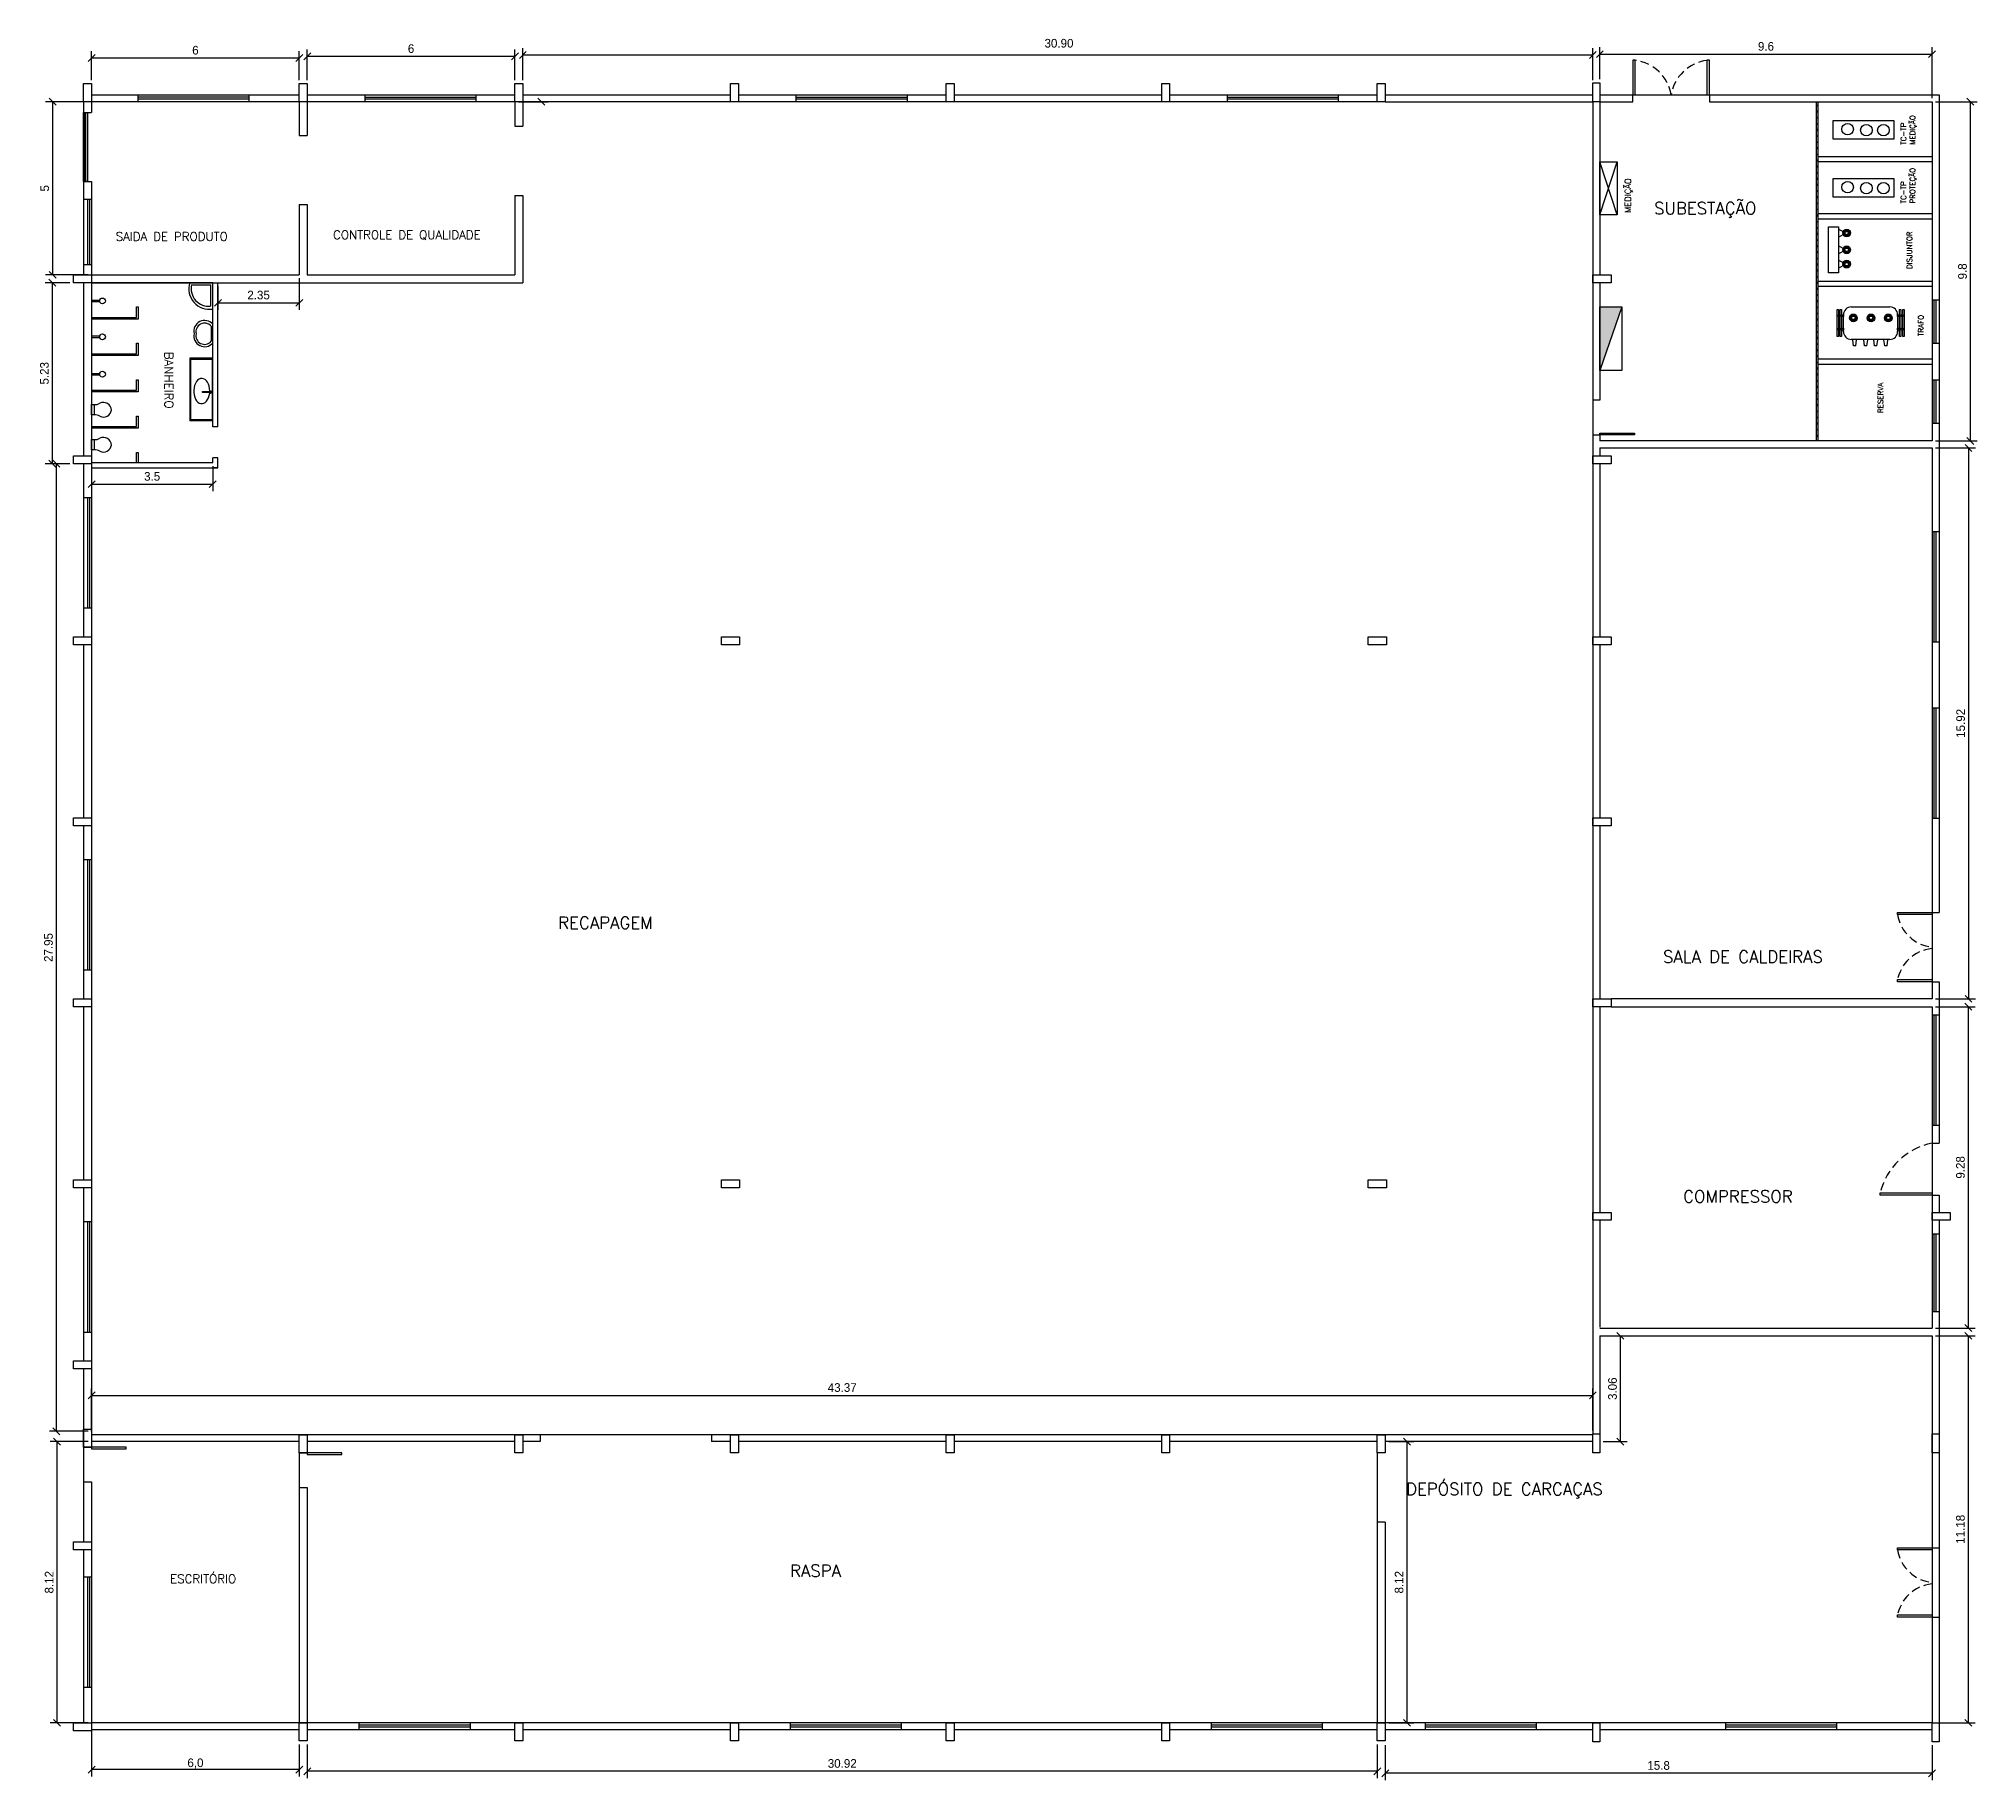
# Model space of a CAD drawing. Extents: x 196 to 267, y 12 to 135.
# Drawn here: x 196.2 to 252.2, y 12.3 to 62.6 of the extents above; entities that cross this region are included whole.
import ezdxf

# ---------------------------------------------------------------- set-up
doc = ezdxf.new("R2010")
doc.units = 0
doc.header["$MEASUREMENT"] = 0
doc.linetypes.add('DASHED2', pattern=[0.375, 0.25, -0.125])
doc.layers.get('0').update_dxf_attribs({"linetype": 'CONTINUOUS'})
doc.layers.get('DEFPOINTS').update_dxf_attribs({"linetype": 'CONTINUOUS'})
for name, color, linetype in [('_ARQ', 5, 'CONTINUOUS'), ('_ARQ-TEXTO', 4, 'CONTINUOUS'), ('_COTAS', 4, 'CONTINUOUS'), ('_ELT-PONTO', 2, 'CONTINUOUS'), ('_ELT-PONTO-TEXTO', 4, 'CONTINUOUS')]:
    doc.layers.add(name, color=color, linetype=linetype)
doc.styles.add('ROMANS', font='romans')
doc.dimstyles.new('LUMINOTECNICO', dxfattribs={"dimscale": 0, "dimtxt": 0.25, "dimasz": 0.2, "dimexe": 0.2, "dimexo": 0.1, "dimgap": 0.1, "dimtad": 1, "dimdsep": 46, "dimtxsty": 'Standard', "dimblk1": 'OBLIQUE', "dimblk2": 'OBLIQUE', "dimsah": 1, "dimcen": 0.2, "dimadec": 1, "dimazin": 0, "dimtfac": 1, "dimtmove": 0, "dimatfit": 3, "dimldrblk": 'OBLIQUE', "dimfxl": 1, "dimtolj": 1, "dimtzin": 0, "dimarcsym": 0})

msp = doc.modelspace()

# ---------------------------------------------------------------- texts
at = {"layer": '_ARQ-TEXTO', "style": 'ROMANS'}
for s, height, p in [('SUBESTAÇÃO', 0.35, (242.913, 57.577)), ('SAIDA DE PRODUTO', 0.25, (198.465, 56.809)), ('CONTROLE DE QUALIDADE', 0.25, (204.744, 56.86)), ('RECAPAGEM', 0.35, (211.248, 36.933)), ('SALA DE CALDEIRAS', 0.35, (243.167, 35.954)), ('COMPRESSOR', 0.35, (243.75, 29.028)), ('DEPÓSITO DE CARCAÇAS', 0.35, (235.744, 20.574)), ('RASPA', 0.35, (217.947, 18.212)), ('ESCRITÓRIO', 0.25, (200.036, 18.03))]:
    msp.add_text(s, height=height, dxfattribs=at).set_placement(p)
msp.add_text('BANHEIRO', height=0.25, rotation=270, dxfattribs=at).set_placement((199.878, 53.604))
at = {"layer": '_COTAS', "linetype": 'Continuous', "char_height": 0.25, "attachment_point": 5}
for s, insert in [('30.90', (225.717, 62.517)), ('6,0', (200.767, 12.818))]:
    msp.add_mtext(s, dxfattribs=dict(at, insert=insert))
at = {"layer": '_ELT-PONTO-TEXTO', "style": 'ROMANS'}
for s, height, p in [('TC-TP', 0.15, (250.192, 59.583)), ('MEDIÇÃO', 0.15, (250.454, 59.583)), ('PROTEÇÃO', 0.15, (250.454, 57.888)), ('MEDIÇÃO', 0.176, (242.243, 57.613)), ('TC-TP', 0.15, (250.192, 57.888)), ('DISJUNTOR', 0.15, (250.363, 55.999)), ('TRAFO', 0.15, (250.695, 54.057)), ('RESERVA', 0.15, (249.525, 51.837))]:
    msp.add_text(s, height=height, rotation=90, dxfattribs=at).set_placement(p)

# ---------------------------------------------------------------- blocks, each defined once
blk = doc.blocks.new('_OBLIQUE')
at = {"color": 0, "linetype": 'ByBlock'}
blk.add_line((-0.5, -0.5), (0.5, 0.5), dxfattribs=at)
blk = doc.blocks.new('*D1')
at = {"layer": '_COTAS', "color": 0, "linetype": 'Continuous', "lineweight": -2, "transparency": 16777216}
for p, q in [((241.343, 61.476), (241.343, 62.402)), ((241.343, 62.202), (250.943, 62.202)), ((250.943, 60.928), (250.943, 62.402))]:
    blk.add_line(p, q, dxfattribs=at)
at = {"layer": 'DEFPOINTS', "color": 0, "linetype": 'Continuous', "transparency": 16777216}
for p in [(250.943, 62.202), (241.343, 61.376), (250.943, 60.828)]:
    blk.add_point(p, dxfattribs=at)
at = {"layer": '_COTAS', "color": 0, "linetype": 'Continuous', "lineweight": -2, "transparency": 16777216, "xscale": 0.2, "yscale": 0.2, "zscale": 0.2, "rotation": 180}
blk.add_blockref('_OBLIQUE', (241.343, 62.202), dxfattribs=at)
at = {"layer": '_COTAS', "color": 0, "linetype": 'Continuous', "lineweight": -2, "transparency": 16777216, "xscale": 0.2, "yscale": 0.2, "zscale": 0.2}
blk.add_blockref('_OBLIQUE', (250.943, 62.202), dxfattribs=at)
at = {"layer": '_COTAS', "color": 0, "linetype": 'Continuous', "transparency": 16777216, "insert": (246.143, 62.427), "char_height": 0.25, "attachment_point": 5}
blk.add_mtext('\\A1;9.6', dxfattribs=at)
blk = doc.blocks.new('*D2')
at = {"layer": '_COTAS', "color": 0, "linetype": 'Continuous', "lineweight": -2, "transparency": 16777216}
for p, q in [((251.043, 60.828), (252.247, 60.828)), ((252.047, 60.828), (252.047, 51.028)), ((251.043, 51.028), (252.247, 51.028))]:
    blk.add_line(p, q, dxfattribs=at)
at = {"layer": 'DEFPOINTS', "color": 0, "linetype": 'Continuous', "transparency": 16777216}
for p in [(250.943, 60.828), (250.943, 51.028), (252.047, 51.028)]:
    blk.add_point(p, dxfattribs=at)
at = {"layer": '_COTAS', "color": 0, "linetype": 'Continuous', "lineweight": -2, "transparency": 16777216, "xscale": 0.2, "yscale": 0.2, "zscale": 0.2}
for p, rotation in [((252.047, 60.828), 90), ((252.047, 51.028), 270)]:
    blk.add_blockref('_OBLIQUE', p, dxfattribs=dict(at, rotation=rotation))
at = {"layer": '_COTAS', "color": 0, "linetype": 'Continuous', "transparency": 16777216, "insert": (251.822, 55.928), "char_height": 0.25, "attachment_point": 5, "rotation": 90}
blk.add_mtext('\\A1;9.8', dxfattribs=at)
blk = doc.blocks.new('*D3')
at = {"layer": '_COTAS', "color": 0, "linetype": 'Continuous', "lineweight": -2, "transparency": 16777216}
for p, q in [((251.043, 50.828), (252.194, 50.828)), ((251.994, 50.828), (251.994, 34.911)), ((251.043, 34.911), (252.194, 34.911))]:
    blk.add_line(p, q, dxfattribs=at)
at = {"layer": 'DEFPOINTS', "color": 0, "linetype": 'Continuous', "transparency": 16777216}
for p in [(250.943, 50.828), (250.943, 34.911), (251.994, 34.911)]:
    blk.add_point(p, dxfattribs=at)
at = {"layer": '_COTAS', "color": 0, "linetype": 'Continuous', "lineweight": -2, "transparency": 16777216, "xscale": 0.2, "yscale": 0.2, "zscale": 0.2}
for p, rotation in [((251.994, 50.828), 90), ((251.994, 34.911), 270)]:
    blk.add_blockref('_OBLIQUE', p, dxfattribs=dict(at, rotation=rotation))
at = {"layer": '_COTAS', "color": 0, "linetype": 'Continuous', "transparency": 16777216, "insert": (251.769, 42.87), "char_height": 0.25, "attachment_point": 5, "rotation": 90}
blk.add_mtext('\\A1;15.92', dxfattribs=at)
blk = doc.blocks.new('*D4')
at = {"layer": '_COTAS', "color": 0, "linetype": 'Continuous', "lineweight": -2, "transparency": 16777216}
for p, q in [((251.043, 34.682), (252.187, 34.682)), ((251.987, 34.682), (251.987, 25.4)), ((251.043, 25.4), (252.187, 25.4))]:
    blk.add_line(p, q, dxfattribs=at)
at = {"layer": 'DEFPOINTS', "color": 0, "linetype": 'Continuous', "transparency": 16777216}
for p in [(250.943, 34.682), (250.943, 25.4), (251.987, 25.4)]:
    blk.add_point(p, dxfattribs=at)
at = {"layer": '_COTAS', "color": 0, "linetype": 'Continuous', "lineweight": -2, "transparency": 16777216, "xscale": 0.2, "yscale": 0.2, "zscale": 0.2}
for p, rotation in [((251.987, 34.682), 90), ((251.987, 25.4), 270)]:
    blk.add_blockref('_OBLIQUE', p, dxfattribs=dict(at, rotation=rotation))
at = {"layer": '_COTAS', "color": 0, "linetype": 'Continuous', "transparency": 16777216, "insert": (251.762, 30.041), "char_height": 0.25, "attachment_point": 5, "rotation": 90}
blk.add_mtext('\\A1;9.28', dxfattribs=at)
blk = doc.blocks.new('*D5')
at = {"layer": '_COTAS', "color": 0, "linetype": 'Continuous', "lineweight": -2, "transparency": 16777216}
for p, q in [((251.043, 25.176), (252.187, 25.176)), ((251.987, 25.176), (251.987, 13.994)), ((251.04, 13.994), (252.187, 13.994))]:
    blk.add_line(p, q, dxfattribs=at)
at = {"layer": 'DEFPOINTS', "color": 0, "linetype": 'Continuous', "transparency": 16777216}
for p in [(250.943, 25.176), (250.94, 13.994), (251.987, 13.994)]:
    blk.add_point(p, dxfattribs=at)
at = {"layer": '_COTAS', "color": 0, "linetype": 'Continuous', "lineweight": -2, "transparency": 16777216, "xscale": 0.2, "yscale": 0.2, "zscale": 0.2}
for p, rotation in [((251.987, 25.176), 90), ((251.987, 13.994), 270)]:
    blk.add_blockref('_OBLIQUE', p, dxfattribs=dict(at, rotation=rotation))
at = {"layer": '_COTAS', "color": 0, "linetype": 'Continuous', "transparency": 16777216, "insert": (251.762, 19.585), "char_height": 0.25, "attachment_point": 5, "rotation": 90}
blk.add_mtext('\\A1;11.18', dxfattribs=at)
blk = doc.blocks.new('*D6')
at = {"layer": '_COTAS', "color": 0, "linetype": 'Continuous', "lineweight": -2, "transparency": 16777216}
for p, q in [((241.443, 25.176), (242.135, 25.176)), ((241.935, 25.176), (241.935, 22.119)), ((241.443, 22.119), (242.135, 22.119))]:
    blk.add_line(p, q, dxfattribs=at)
at = {"layer": 'DEFPOINTS', "color": 0, "linetype": 'Continuous', "transparency": 16777216}
for p in [(241.343, 25.176), (241.343, 22.119), (241.935, 22.119)]:
    blk.add_point(p, dxfattribs=at)
at = {"layer": '_COTAS', "color": 0, "linetype": 'Continuous', "lineweight": -2, "transparency": 16777216, "xscale": 0.2, "yscale": 0.2, "zscale": 0.2}
for p, rotation in [((241.935, 25.176), 90), ((241.935, 22.119), 270)]:
    blk.add_blockref('_OBLIQUE', p, dxfattribs=dict(at, rotation=rotation))
at = {"layer": '_COTAS', "color": 0, "linetype": 'Continuous', "transparency": 16777216, "insert": (241.71, 23.647), "char_height": 0.25, "attachment_point": 5, "rotation": 90}
blk.add_mtext('\\A1;3.06', dxfattribs=at)
blk = doc.blocks.new('*D7')
at = {"layer": '_COTAS', "color": 0, "linetype": 'Continuous', "lineweight": -2, "transparency": 16777216}
for p, q in [((235.243, 22.119), (235.969, 22.119)), ((235.769, 22.119), (235.769, 13.994)), ((235.243, 13.994), (235.969, 13.994))]:
    blk.add_line(p, q, dxfattribs=at)
at = {"layer": 'DEFPOINTS', "color": 0, "linetype": 'Continuous', "transparency": 16777216}
for p in [(235.143, 22.119), (235.143, 13.994), (235.769, 13.994)]:
    blk.add_point(p, dxfattribs=at)
at = {"layer": '_COTAS', "color": 0, "linetype": 'Continuous', "lineweight": -2, "transparency": 16777216, "xscale": 0.2, "yscale": 0.2, "zscale": 0.2}
for p, rotation in [((235.769, 22.119), 90), ((235.769, 13.994), 270)]:
    blk.add_blockref('_OBLIQUE', p, dxfattribs=dict(at, rotation=rotation))
at = {"layer": '_COTAS', "color": 0, "linetype": 'Continuous', "transparency": 16777216, "insert": (235.544, 18.057), "char_height": 0.25, "attachment_point": 5, "rotation": 90}
blk.add_mtext('\\A1;8.12', dxfattribs=at)
blk = doc.blocks.new('*D8')
at = {"layer": '_COTAS', "color": 0, "linetype": 'Continuous', "lineweight": -2, "transparency": 16777216}
for p, q in [((235.143, 13.346), (235.143, 12.336)), ((250.94, 13.346), (250.94, 12.336)), ((250.94, 12.536), (235.143, 12.536))]:
    blk.add_line(p, q, dxfattribs=at)
at = {"layer": 'DEFPOINTS', "color": 0, "linetype": 'Continuous', "transparency": 16777216}
for p in [(235.143, 13.446), (250.94, 13.446), (235.143, 12.536)]:
    blk.add_point(p, dxfattribs=at)
at = {"layer": '_COTAS', "color": 0, "linetype": 'Continuous', "lineweight": -2, "transparency": 16777216, "xscale": 0.2, "yscale": 0.2, "zscale": 0.2, "rotation": 180}
blk.add_blockref('_OBLIQUE', (235.143, 12.536), dxfattribs=at)
at = {"layer": '_COTAS', "color": 0, "linetype": 'Continuous', "lineweight": -2, "transparency": 16777216, "xscale": 0.2, "yscale": 0.2, "zscale": 0.2}
blk.add_blockref('_OBLIQUE', (250.94, 12.536), dxfattribs=at)
at = {"layer": '_COTAS', "color": 0, "linetype": 'Continuous', "transparency": 16777216, "insert": (243.041, 12.761), "char_height": 0.25, "attachment_point": 5}
blk.add_mtext('\\A1;15.8', dxfattribs=at)
blk = doc.blocks.new('*D9')
at = {"layer": '_COTAS', "color": 0, "linetype": 'Continuous', "lineweight": -2, "transparency": 16777216}
for p, q in [((203.997, 13.37), (203.997, 12.395)), ((234.913, 13.37), (234.913, 12.395)), ((234.913, 12.595), (203.997, 12.595))]:
    blk.add_line(p, q, dxfattribs=at)
at = {"layer": 'DEFPOINTS', "color": 0, "linetype": 'Continuous', "transparency": 16777216}
for p in [(203.997, 13.47), (234.913, 13.47), (203.997, 12.595)]:
    blk.add_point(p, dxfattribs=at)
at = {"layer": '_COTAS', "color": 0, "linetype": 'Continuous', "lineweight": -2, "transparency": 16777216, "xscale": 0.2, "yscale": 0.2, "zscale": 0.2, "rotation": 180}
blk.add_blockref('_OBLIQUE', (203.997, 12.595), dxfattribs=at)
at = {"layer": '_COTAS', "color": 0, "linetype": 'Continuous', "lineweight": -2, "transparency": 16777216, "xscale": 0.2, "yscale": 0.2, "zscale": 0.2}
blk.add_blockref('_OBLIQUE', (234.913, 12.595), dxfattribs=at)
at = {"layer": '_COTAS', "color": 0, "linetype": 'Continuous', "transparency": 16777216, "insert": (219.455, 12.82), "char_height": 0.25, "attachment_point": 5}
blk.add_mtext('\\A1;30.92', dxfattribs=at)
blk = doc.blocks.new('*D10')
at = {"layer": '_COTAS', "color": 0, "linetype": 'Continuous', "lineweight": -2, "transparency": 16777216}
for p, q in [((197.767, 22.419), (197.767, 23.655)), ((241.14, 22.443), (241.14, 23.655)), ((197.767, 23.455), (241.14, 23.455))]:
    blk.add_line(p, q, dxfattribs=at)
at = {"layer": 'DEFPOINTS', "color": 0, "linetype": 'Continuous', "transparency": 16777216}
for p in [(241.14, 23.455), (197.767, 22.319), (241.14, 22.343)]:
    blk.add_point(p, dxfattribs=at)
at = {"layer": '_COTAS', "color": 0, "linetype": 'Continuous', "lineweight": -2, "transparency": 16777216, "xscale": 0.2, "yscale": 0.2, "zscale": 0.2, "rotation": 180}
blk.add_blockref('_OBLIQUE', (197.767, 23.455), dxfattribs=at)
at = {"layer": '_COTAS', "color": 0, "linetype": 'Continuous', "lineweight": -2, "transparency": 16777216, "xscale": 0.2, "yscale": 0.2, "zscale": 0.2}
blk.add_blockref('_OBLIQUE', (241.14, 23.455), dxfattribs=at)
at = {"layer": '_COTAS', "color": 0, "linetype": 'Continuous', "transparency": 16777216, "insert": (219.454, 23.68), "char_height": 0.25, "attachment_point": 5}
blk.add_mtext('\\A1;43.37', dxfattribs=at)
blk = doc.blocks.new('*D11')
at = {"layer": '_COTAS', "color": 0, "linetype": 'Continuous', "lineweight": -2, "transparency": 16777216}
for p, q in [((203.997, 61.453), (203.997, 62.337)), ((209.997, 61.453), (209.997, 62.337)), ((209.997, 62.137), (203.997, 62.137))]:
    blk.add_line(p, q, dxfattribs=at)
at = {"layer": 'DEFPOINTS', "color": 0, "linetype": 'Continuous', "transparency": 16777216}
for p in [(203.997, 62.137), (203.997, 61.353), (209.997, 61.353)]:
    blk.add_point(p, dxfattribs=at)
at = {"layer": '_COTAS', "color": 0, "linetype": 'Continuous', "lineweight": -2, "transparency": 16777216, "xscale": 0.2, "yscale": 0.2, "zscale": 0.2, "rotation": 180}
blk.add_blockref('_OBLIQUE', (203.997, 62.137), dxfattribs=at)
at = {"layer": '_COTAS', "color": 0, "linetype": 'Continuous', "lineweight": -2, "transparency": 16777216, "xscale": 0.2, "yscale": 0.2, "zscale": 0.2}
blk.add_blockref('_OBLIQUE', (209.997, 62.137), dxfattribs=at)
at = {"layer": '_COTAS', "color": 0, "linetype": 'Continuous', "transparency": 16777216, "insert": (206.997, 62.362), "char_height": 0.25, "attachment_point": 5}
blk.add_mtext('\\A1;6', dxfattribs=at)
blk = doc.blocks.new('*D12')
at = {"layer": '_COTAS', "color": 0, "linetype": 'Continuous', "lineweight": -2, "transparency": 16777216}
for p, q in [((197.767, 61.453), (197.767, 62.291)), ((203.767, 61.453), (203.767, 62.291)), ((203.767, 62.091), (197.767, 62.091))]:
    blk.add_line(p, q, dxfattribs=at)
at = {"layer": 'DEFPOINTS', "color": 0, "linetype": 'Continuous', "transparency": 16777216}
for p in [(197.767, 62.091), (197.767, 61.353), (203.767, 61.353)]:
    blk.add_point(p, dxfattribs=at)
at = {"layer": '_COTAS', "color": 0, "linetype": 'Continuous', "lineweight": -2, "transparency": 16777216, "xscale": 0.2, "yscale": 0.2, "zscale": 0.2, "rotation": 180}
blk.add_blockref('_OBLIQUE', (197.767, 62.091), dxfattribs=at)
at = {"layer": '_COTAS', "color": 0, "linetype": 'Continuous', "lineweight": -2, "transparency": 16777216, "xscale": 0.2, "yscale": 0.2, "zscale": 0.2}
blk.add_blockref('_OBLIQUE', (203.767, 62.091), dxfattribs=at)
at = {"layer": '_COTAS', "color": 0, "linetype": 'Continuous', "transparency": 16777216, "insert": (200.767, 62.316), "char_height": 0.25, "attachment_point": 5}
blk.add_mtext('\\A1;6', dxfattribs=at)
blk = doc.blocks.new('*D13')
at = {"layer": '_COTAS', "color": 0, "linetype": 'Continuous', "lineweight": -2, "transparency": 16777216}
for p, q in [((197.667, 60.828), (196.439, 60.828)), ((196.639, 60.828), (196.639, 55.828)), ((197.667, 55.828), (196.439, 55.828))]:
    blk.add_line(p, q, dxfattribs=at)
at = {"layer": 'DEFPOINTS', "color": 0, "linetype": 'Continuous', "transparency": 16777216}
for p in [(197.767, 60.828), (196.639, 55.828), (197.767, 55.828)]:
    blk.add_point(p, dxfattribs=at)
at = {"layer": '_COTAS', "color": 0, "linetype": 'Continuous', "lineweight": -2, "transparency": 16777216, "xscale": 0.2, "yscale": 0.2, "zscale": 0.2}
for p, rotation in [((196.639, 60.828), 90), ((196.639, 55.828), 270)]:
    blk.add_blockref('_OBLIQUE', p, dxfattribs=dict(at, rotation=rotation))
at = {"layer": '_COTAS', "color": 0, "linetype": 'Continuous', "transparency": 16777216, "insert": (196.414, 58.328), "char_height": 0.25, "attachment_point": 5, "rotation": 90}
blk.add_mtext('\\A1;5', dxfattribs=at)
blk = doc.blocks.new('*D14')
at = {"layer": '_COTAS', "color": 0, "linetype": 'Continuous', "lineweight": -2, "transparency": 16777216}
for p, q in [((197.767, 50.149), (197.767, 49.579)), ((201.267, 50.299), (201.267, 49.579)), ((197.767, 49.779), (201.267, 49.779))]:
    blk.add_line(p, q, dxfattribs=at)
at = {"layer": 'DEFPOINTS', "color": 0, "linetype": 'Continuous', "transparency": 16777216}
for p in [(197.767, 50.249), (201.267, 50.399), (201.267, 49.779)]:
    blk.add_point(p, dxfattribs=at)
at = {"layer": '_COTAS', "color": 0, "linetype": 'Continuous', "lineweight": -2, "transparency": 16777216, "xscale": 0.2, "yscale": 0.2, "zscale": 0.2, "rotation": 180}
blk.add_blockref('_OBLIQUE', (197.767, 49.779), dxfattribs=at)
at = {"layer": '_COTAS', "color": 0, "linetype": 'Continuous', "lineweight": -2, "transparency": 16777216, "xscale": 0.2, "yscale": 0.2, "zscale": 0.2}
blk.add_blockref('_OBLIQUE', (201.267, 49.779), dxfattribs=at)
at = {"layer": '_COTAS', "color": 0, "linetype": 'Continuous', "transparency": 16777216, "insert": (199.517, 50.004), "char_height": 0.25, "attachment_point": 5}
blk.add_mtext('\\A1;3.5', dxfattribs=at)
blk = doc.blocks.new('*D15')
at = {"layer": '_COTAS', "color": 0, "linetype": 'Continuous', "lineweight": -2, "transparency": 16777216}
for p, q in [((197.143, 55.599), (196.43, 55.599)), ((196.63, 55.599), (196.63, 50.37)), ((197.143, 50.37), (196.43, 50.37))]:
    blk.add_line(p, q, dxfattribs=at)
at = {"layer": 'DEFPOINTS', "color": 0, "linetype": 'Continuous', "transparency": 16777216}
for p in [(197.243, 55.599), (196.63, 50.37), (197.243, 50.37)]:
    blk.add_point(p, dxfattribs=at)
at = {"layer": '_COTAS', "color": 0, "linetype": 'Continuous', "lineweight": -2, "transparency": 16777216, "xscale": 0.2, "yscale": 0.2, "zscale": 0.2}
for p, rotation in [((196.63, 55.599), 90), ((196.63, 50.37), 270)]:
    blk.add_blockref('_OBLIQUE', p, dxfattribs=dict(at, rotation=rotation))
at = {"layer": '_COTAS', "color": 0, "linetype": 'Continuous', "transparency": 16777216, "insert": (196.405, 52.984), "char_height": 0.25, "attachment_point": 5, "rotation": 90}
blk.add_mtext('\\A1;5.23', dxfattribs=at)
blk = doc.blocks.new('*D16')
at = {"layer": '_COTAS', "color": 0, "linetype": 'Continuous', "lineweight": -2, "transparency": 16777216}
for p, q in [((201.417, 55.499), (201.417, 54.818)), ((203.767, 55.728), (203.767, 54.818)), ((201.417, 55.018), (203.767, 55.018))]:
    blk.add_line(p, q, dxfattribs=at)
at = {"layer": 'DEFPOINTS', "color": 0, "linetype": 'Continuous', "transparency": 16777216}
for p in [(201.417, 55.599), (203.767, 55.828), (203.767, 55.018)]:
    blk.add_point(p, dxfattribs=at)
at = {"layer": '_COTAS', "color": 0, "linetype": 'Continuous', "lineweight": -2, "transparency": 16777216, "xscale": 0.2, "yscale": 0.2, "zscale": 0.2, "rotation": 180}
blk.add_blockref('_OBLIQUE', (201.417, 55.018), dxfattribs=at)
at = {"layer": '_COTAS', "color": 0, "linetype": 'Continuous', "lineweight": -2, "transparency": 16777216, "xscale": 0.2, "yscale": 0.2, "zscale": 0.2}
blk.add_blockref('_OBLIQUE', (203.767, 55.018), dxfattribs=at)
at = {"layer": '_COTAS', "color": 0, "linetype": 'Continuous', "transparency": 16777216, "insert": (202.592, 55.243), "char_height": 0.25, "attachment_point": 5}
blk.add_mtext('\\A1;2.35', dxfattribs=at)
blk = doc.blocks.new('*D17')
at = {"layer": '_COTAS', "color": 0, "linetype": 'Continuous', "lineweight": -2, "transparency": 16777216}
for p, q in [((197.143, 50.37), (196.547, 50.37)), ((196.747, 50.37), (196.747, 22.419)), ((197.667, 22.419), (196.547, 22.419))]:
    blk.add_line(p, q, dxfattribs=at)
at = {"layer": 'DEFPOINTS', "color": 0, "linetype": 'Continuous', "transparency": 16777216}
for p in [(197.243, 50.37), (196.747, 22.419), (197.767, 22.419)]:
    blk.add_point(p, dxfattribs=at)
at = {"layer": '_COTAS', "color": 0, "linetype": 'Continuous', "lineweight": -2, "transparency": 16777216, "xscale": 0.2, "yscale": 0.2, "zscale": 0.2}
for p, rotation in [((196.747, 50.37), 90), ((196.747, 22.419), 270)]:
    blk.add_blockref('_OBLIQUE', p, dxfattribs=dict(at, rotation=rotation))
at = {"layer": '_COTAS', "color": 0, "linetype": 'Continuous', "transparency": 16777216, "insert": (196.522, 36.394), "char_height": 0.25, "attachment_point": 5, "rotation": 90}
blk.add_mtext('\\A1;27.95', dxfattribs=at)
blk = doc.blocks.new('*D18')
at = {"layer": '_COTAS', "color": 0, "linetype": 'Continuous', "lineweight": -2, "transparency": 16777216}
for p, q in [((197.667, 22.119), (196.567, 22.119)), ((196.767, 22.119), (196.767, 13.994)), ((197.667, 13.994), (196.567, 13.994))]:
    blk.add_line(p, q, dxfattribs=at)
at = {"layer": 'DEFPOINTS', "color": 0, "linetype": 'Continuous', "transparency": 16777216}
for p in [(197.767, 22.119), (196.767, 13.994), (197.767, 13.994)]:
    blk.add_point(p, dxfattribs=at)
at = {"layer": '_COTAS', "color": 0, "linetype": 'Continuous', "lineweight": -2, "transparency": 16777216, "xscale": 0.2, "yscale": 0.2, "zscale": 0.2}
for p, rotation in [((196.767, 22.119), 90), ((196.767, 13.994), 270)]:
    blk.add_blockref('_OBLIQUE', p, dxfattribs=dict(at, rotation=rotation))
at = {"layer": '_COTAS', "color": 0, "linetype": 'Continuous', "transparency": 16777216, "insert": (196.542, 18.057), "char_height": 0.25, "attachment_point": 5, "rotation": 90}
blk.add_mtext('\\A1;8.12', dxfattribs=at)

# ---------------------------------------------------------------- dimensions: what is measured, and where the dimension line sits
at = {"layer": '_COTAS', "linetype": 'Continuous'}
for base, p1, p2, picture, middle in [((197.767, 62.091), (203.767, 61.353), (197.767, 61.353), '*D12', (200.767, 62.316)), ((203.997, 62.137), (209.997, 61.353), (203.997, 61.353), '*D11', (206.997, 62.362)), ((250.943, 62.202), (241.343, 61.376), (250.943, 60.828), '*D1', (246.143, 62.427)), ((203.767, 55.018), (201.417, 55.599), (203.767, 55.828), '*D16', (202.592, 55.243)), ((201.267, 49.779), (197.767, 50.249), (201.267, 50.399), '*D14', (199.517, 50.004)), ((241.14, 23.455), (197.767, 22.319), (241.14, 22.343), '*D10', (219.454, 23.68)), ((203.997, 12.595), (234.913, 13.47), (203.997, 13.47), '*D9', (219.455, 12.82)), ((235.143, 12.536), (250.94, 13.446), (235.143, 13.446), '*D8', (243.041, 12.761))]:
    dim = msp.add_linear_dim(base=base, p1=p1, p2=p2, dimstyle='LUMINOTECNICO', override={"dimscale": 1}, dxfattribs=at)
    dim.commit()
    dim.dimension.update_dxf_attribs({"geometry": picture, "text_midpoint": middle})
for base, p1, p2, picture, middle in [((196.639, 55.828), (197.767, 60.828), (197.767, 55.828), '*D13', (196.414, 58.328)), ((252.047, 51.028), (250.943, 60.828), (250.943, 51.028), '*D2', (251.822, 55.928)), ((196.63, 50.37), (197.243, 55.599), (197.243, 50.37), '*D15', (196.405, 52.984)), ((196.747, 22.419), (197.243, 50.37), (197.767, 22.419), '*D17', (196.522, 36.394)), ((251.994, 34.911), (250.943, 50.828), (250.943, 34.911), '*D3', (251.769, 42.87)), ((251.987, 25.4), (250.943, 34.682), (250.943, 25.4), '*D4', (251.762, 30.041)), ((241.935, 22.119), (241.343, 25.176), (241.343, 22.119), '*D6', (241.71, 23.647)), ((251.987, 13.994), (250.943, 25.176), (250.94, 13.994), '*D5', (251.762, 19.585)), ((196.7665, 13.9944), (197.7674, 22.1189), (197.7674, 13.9944), '*D18', (196.5415, 18.0567)), ((235.7692, 13.9944), (235.1426, 22.1189), (235.1426, 13.9944), '*D7', (235.5442, 18.0567))]:
    dim = msp.add_linear_dim(base=base, p1=p1, p2=p2, angle=90, dimstyle='LUMINOTECNICO', override={"dimscale": 1}, dxfattribs=at)
    dim.commit()
    dim.dimension.update_dxf_attribs({"geometry": picture, "text_midpoint": middle})

# ---------------------------------------------------------------- hatches: boundary and pattern name
at = {"layer": '_ARQ'}
h = msp.add_hatch(dxfattribs=at)
h.set_pattern_fill('ANSI31', color=256, style=0)
h.set_pattern_definition([(45, (-21.65067, -73.14091), (-0.08838835, 0.08838835), [])])
h.paths.add_polyline_path([(247.652, 60.828), (247.599, 60.828), (247.599, 51.028), (247.652, 51.028)])
at = {"layer": '_ELT-PONTO', "linetype": 'Continuous'}
h = msp.add_hatch(color=256, dxfattribs=at)
h.paths.add_polyline_path([(248.364, 57.034, 1), (248.585, 57.034, 1)])
h.paths.add_polyline_path([(248.524, 57.034, -1), (248.426, 57.034, -1)], flags=16)
h = msp.add_hatch(color=256, dxfattribs=at)
h.paths.add_polyline_path([(248.364, 56.55, 1), (248.585, 56.55, 1)])
h.paths.add_polyline_path([(248.524, 56.55, -1), (248.426, 56.55, -1)], flags=16)
h = msp.add_hatch(color=256, dxfattribs=at)
h.paths.add_polyline_path([(248.364, 56.137, 1), (248.585, 56.137, 1)])
h.paths.add_polyline_path([(248.524, 56.137, -1), (248.426, 56.137, -1)], flags=16)
msp.add_hatch(color=256, dxfattribs=at).paths.add_polyline_path([(241.343, 53.061), (241.979, 54.901), (241.343, 54.901)])
h = msp.add_hatch(color=256, dxfattribs=at)
h.paths.add_polyline_path([(248.781, 54.585, 1), (248.56, 54.585, 1)])
h.paths.add_polyline_path([(248.621, 54.585, -1), (248.72, 54.585, -1)], flags=16)
h = msp.add_hatch(color=256, dxfattribs=at)
h.paths.add_polyline_path([(249.178, 54.475, 1), (249.178, 54.696, 1)])
h.paths.add_polyline_path([(249.178, 54.635, -1), (249.178, 54.536, -1)], flags=16)
h = msp.add_hatch(color=256, dxfattribs=at)
h.paths.add_polyline_path([(249.79, 54.585, 1), (249.569, 54.585, 1)])
h.paths.add_polyline_path([(249.63, 54.585, -1), (249.728, 54.585, -1)], flags=16)

# ---------------------------------------------------------------- linework, layer by layer
at = {"layer": '_ARQ', "linetype": 'Continuous'}
for p, q in [((210.226, 61.453), (210.226, 62.381)), ((197.538, 60.522), (197.767, 60.522)), ((197.578, 58.522), (197.578, 60.522)), ((197.603, 58.522), (197.603, 60.522)), ((234.913, 60.828), (197.767, 60.828)), ((197.767, 60.828), (197.767, 60.522)), ((203.767, 60.828), (203.767, 59.855)), ((203.997, 60.828), (203.997, 59.855)), ((209.997, 60.828), (209.997, 60.122)), ((210.097, 60.828), (210.959, 60.828)), ((210.226, 60.828), (210.226, 60.122)), ((242.297, 61.026), (244.507, 61.026)), ((242.297, 60.828), (242.297, 61.026)), ((244.507, 61.026), (244.507, 60.828)), ((209.997, 60.122), (210.226, 60.122)), ((203.767, 59.855), (203.997, 59.855)), ((197.538, 58.522), (197.767, 58.522)), ((197.767, 58.522), (197.767, 21.959)), ((203.767, 57.855), (203.767, 55.828)), ((203.767, 57.855), (203.997, 57.855)), ((203.997, 57.855), (203.997, 55.828)), ((209.997, 58.122), (209.997, 55.828)), ((209.997, 58.122), (210.226, 58.122)), ((210.226, 58.122), (210.226, 55.599)), ((197.767, 55.828), (203.767, 55.828)), ((197.767, 55.599), (210.226, 55.599)), ((200.655, 55.542), (201.208, 55.542)), ((201.208, 54.92), (201.208, 55.542)), ((201.417, 55.499), (201.417, 54.906)), ((203.997, 55.828), (209.997, 55.828)), ((241.343, 55.599), (241.343, 52.207)), ((201.222, 54.345), (201.222, 53.907)), ((200.968, 52.453), (201.165, 52.453)), ((200.968, 52.431), (200.968, 52.453)), ((201.164, 52.431), (200.968, 52.431)), ((201.178, 52.442), (201.163, 52.442)), ((201.178, 52.44), (201.163, 52.44)), ((201.178, 52.439), (201.163, 52.439)), ((201.172, 52.465), (201.183, 52.454)), ((201.172, 52.416), (201.183, 52.427)), ((201.173, 52.466), (201.184, 52.455)), ((201.173, 52.415), (201.184, 52.426)), ((201.174, 52.467), (201.185, 52.456)), ((201.174, 52.414), (201.185, 52.425)), ((201.198, 52.461), (201.198, 52.477)), ((201.198, 52.404), (201.198, 52.42)), ((201.199, 52.461), (201.199, 52.477)), ((201.199, 52.404), (201.199, 52.42)), ((201.2, 52.461), (201.2, 52.477)), ((201.2, 52.404), (201.2, 52.42)), ((201.213, 52.455), (201.224, 52.467)), ((201.213, 52.425), (201.224, 52.414)), ((201.214, 52.454), (201.225, 52.466)), ((201.214, 52.426), (201.225, 52.415)), ((201.215, 52.454), (201.226, 52.465)), ((201.215, 52.427), (201.226, 52.415)), ((201.22, 52.442), (201.235, 52.442)), ((201.22, 52.44), (201.235, 52.44)), ((201.22, 52.439), (201.235, 52.439)), ((241.343, 52.207), (241.143, 52.207)), ((201.267, 50.399), (201.267, 50.541)), ((201.417, 50.249), (201.417, 50.541)), ((250.943, 37.405), (250.943, 35.405)), ((250.943, 34.682), (250.943, 30.742)), ((250.943, 30.742), (250.943, 29.302)), ((250.943, 30.742), (251.143, 30.742)), ((250.943, 29.242), (251.143, 29.242)), ((241.343, 28.512), (241.343, 25.427)), ((241.343, 25.176), (241.343, 22.343)), ((197.538, 21.959), (197.767, 21.959)), ((210.724, 22.319), (210.724, 22.119)), ((215.677, 22.319), (215.677, 22.119)), ((203.767, 21.794), (203.767, 13.994)), ((203.767, 21.794), (203.997, 21.794)), ((234.913, 21.794), (234.913, 13.994)), ((197.538, 20.959), (197.767, 20.959)), ((197.767, 20.959), (197.767, 13.994)), ((203.767, 20.794), (203.997, 20.794)), ((203.997, 20.794), (203.997, 13.994)), ((235.143, 19.794), (234.913, 19.794)), ((235.143, 19.794), (235.143, 13.994)), ((250.943, 19.02), (250.943, 17.08)), ((203.767, 13.37), (203.767, 12.443))]:
    msp.add_line(p, q, dxfattribs=at)
at = {"layer": '_ARQ'}
for p, q in [((197.538, 60.828), (197.538, 55.828)), ((197.767, 61.028), (203.767, 61.028)), ((199.111, 60.828), (199.111, 61.031)), ((199.111, 60.966), (202.308, 60.966)), ((199.111, 60.913), (202.308, 60.913)), ((202.311, 61.031), (202.311, 60.828)), ((203.997, 61.028), (209.997, 61.028)), ((205.67, 60.825), (205.67, 61.028)), ((205.67, 60.963), (208.867, 60.963)), ((205.67, 60.91), (208.867, 60.91)), ((208.87, 61.028), (208.87, 60.825)), ((210.226, 61.028), (216.226, 61.028)), ((216.455, 61.028), (222.455, 61.028)), ((218.128, 60.825), (218.128, 61.028)), ((218.128, 60.963), (221.325, 60.963)), ((218.128, 60.91), (221.325, 60.91)), ((221.328, 61.028), (221.328, 60.825)), ((222.684, 61.028), (228.684, 61.028)), ((228.913, 61.028), (234.913, 61.028)), ((230.586, 60.825), (230.586, 61.028)), ((230.586, 60.963), (233.784, 60.963)), ((230.586, 60.91), (233.784, 60.91)), ((233.786, 61.028), (233.786, 60.825)), ((235.143, 61.028), (241.14, 61.028)), ((235.143, 60.828), (241.143, 60.828)), ((241.143, 60.828), (241.143, 22.343)), ((241.343, 61.028), (251.143, 61.028)), ((241.343, 60.828), (241.343, 55.828)), ((241.343, 60.828), (242.297, 60.828)), ((244.507, 60.828), (250.943, 60.828)), ((247.599, 51.028), (247.599, 60.828)), ((247.652, 51.028), (247.652, 60.828)), ((250.943, 60.828), (250.943, 51.028)), ((251.143, 61.028), (251.143, 37.405)), ((247.652, 59.248), (250.943, 59.248)), ((247.652, 59.098), (250.943, 59.098)), ((197.565, 58.015), (197.767, 58.015)), ((197.649, 58.015), (197.649, 56.124)), ((197.702, 58.015), (197.702, 56.124)), ((247.652, 57.598), (250.943, 57.598)), ((247.652, 57.448), (250.943, 57.448)), ((197.767, 56.121), (197.565, 56.121)), ((197.538, 55.599), (197.538, 50.599)), ((197.767, 55.599), (197.767, 47.249)), ((201.267, 55.599), (197.767, 55.599)), ((201.267, 51.441), (201.267, 55.599)), ((201.417, 51.441), (201.417, 55.599)), ((247.652, 55.648), (250.943, 55.648)), ((247.652, 55.498), (250.943, 55.498)), ((197.767, 55.099), (197.997, 55.099)), ((197.997, 55.049), (197.773, 55.049)), ((197.997, 55.099), (197.997, 55.049)), ((199.067, 54.599), (199.067, 54.899)), ((199.067, 54.899), (199.117, 54.899)), ((199.117, 54.899), (199.117, 54.549)), ((250.943, 55.103), (251.145, 55.103)), ((251.007, 53.853), (251.007, 55.103)), ((251.061, 53.853), (251.061, 55.103)), ((197.767, 54.599), (199.067, 54.599)), ((199.117, 54.549), (197.767, 54.549)), ((197.767, 54.061), (197.997, 54.061)), ((197.997, 54.011), (197.773, 54.011)), ((197.997, 54.061), (197.997, 54.011)), ((199.067, 53.849), (199.117, 53.849)), ((199.067, 53.549), (199.067, 53.849)), ((199.117, 53.849), (199.117, 53.499)), ((250.943, 53.853), (251.145, 53.853)), ((197.767, 53.549), (199.067, 53.549)), ((199.117, 53.499), (197.767, 53.499)), ((200.607, 53.424), (200.607, 51.607)), ((201.267, 53.424), (200.607, 53.424)), ((247.652, 53.398), (250.943, 53.398)), ((247.652, 53.248), (250.943, 53.248)), ((197.767, 52.981), (197.997, 52.981)), ((197.997, 52.931), (197.773, 52.931)), ((197.997, 52.981), (197.997, 52.931)), ((199.067, 52.799), (199.117, 52.799)), ((199.067, 52.499), (199.067, 52.799)), ((199.117, 52.799), (199.117, 52.449)), ((250.94, 52.792), (251.143, 52.792)), ((251.005, 51.541), (251.005, 52.792)), ((251.058, 51.541), (251.058, 52.792)), ((197.767, 52.499), (199.067, 52.499)), ((199.117, 52.449), (197.767, 52.449)), ((199.067, 51.449), (199.067, 51.749)), ((199.067, 51.749), (199.117, 51.749)), ((199.117, 51.749), (199.117, 51.399)), ((201.267, 51.607), (200.607, 51.607)), ((250.94, 51.541), (251.143, 51.541)), ((197.767, 51.449), (199.067, 51.449)), ((199.117, 51.399), (197.767, 51.399)), ((201.417, 51.441), (201.267, 51.441)), ((241.143, 51.207), (241.343, 51.207)), ((241.343, 51.207), (241.343, 51.028)), ((250.943, 51.028), (241.343, 51.028)), ((199.067, 50.699), (199.117, 50.699)), ((199.067, 50.399), (199.067, 50.699)), ((199.117, 50.699), (199.117, 50.399)), ((201.417, 50.541), (201.267, 50.541)), ((241.343, 50.828), (250.943, 50.828)), ((241.343, 50.828), (241.343, 50.599)), ((250.943, 50.828), (250.943, 37.405)), ((197.538, 50.37), (197.538, 45.37)), ((201.267, 50.399), (197.767, 50.399)), ((197.767, 50.249), (201.417, 50.249)), ((201.417, 50.249), (201.267, 50.249)), ((241.343, 50.37), (241.343, 45.37)), ((197.565, 49.393), (197.767, 49.393)), ((197.649, 49.393), (197.649, 46.196)), ((197.702, 49.393), (197.702, 46.196)), ((250.943, 48.411), (251.143, 48.411)), ((251.005, 45.211), (251.005, 48.408)), ((251.058, 45.211), (251.058, 48.408)), ((197.767, 46.193), (197.565, 46.193)), ((197.538, 45.14), (197.538, 40.14)), ((241.343, 45.14), (241.343, 40.14)), ((251.143, 45.211), (250.943, 45.211)), ((250.943, 43.321), (251.143, 43.321)), ((251.005, 40.121), (251.005, 43.318)), ((251.058, 40.121), (251.058, 43.318)), ((197.538, 39.911), (197.538, 34.911)), ((241.343, 39.911), (241.343, 34.911)), ((251.143, 40.121), (250.943, 40.121)), ((197.565, 38.935), (197.767, 38.935)), ((197.649, 38.935), (197.649, 35.737)), ((197.702, 38.935), (197.702, 35.737)), ((250.943, 37.405), (251.143, 37.405)), ((197.767, 35.735), (197.565, 35.735)), ((250.943, 35.405), (251.143, 35.405)), ((250.943, 35.405), (250.943, 34.911)), ((251.143, 35.405), (251.143, 30.742)), ((250.943, 34.911), (241.667, 34.911)), ((197.538, 34.682), (197.538, 29.682)), ((241.343, 34.682), (241.343, 28.742)), ((241.667, 34.682), (250.943, 34.682)), ((250.94, 34.451), (251.143, 34.451)), ((251.005, 31.251), (251.005, 34.448)), ((251.058, 31.251), (251.058, 34.448)), ((251.143, 31.251), (250.94, 31.251)), ((197.538, 29.453), (197.538, 24.453)), ((250.943, 29.242), (250.943, 25.4)), ((251.143, 29.242), (251.143, 28.742)), ((197.565, 28.476), (197.767, 28.476)), ((197.649, 28.476), (197.649, 25.279)), ((197.702, 28.476), (197.702, 25.279)), ((250.943, 28.12), (251.145, 28.12)), ((251.007, 25.866), (251.007, 28.117)), ((251.061, 25.866), (251.061, 28.117)), ((251.143, 28.512), (251.143, 13.794)), ((251.145, 25.866), (250.943, 25.866)), ((197.767, 25.276), (197.565, 25.276)), ((241.343, 25.4), (250.943, 25.4)), ((241.343, 25.176), (250.943, 25.176)), ((250.943, 25.176), (250.943, 13.994)), ((197.538, 24.224), (197.538, 19.224)), ((241.14, 22.319), (197.767, 22.319)), ((203.767, 22.119), (197.767, 22.119)), ((209.997, 22.119), (203.997, 22.119)), ((210.724, 22.119), (210.226, 22.119)), ((216.226, 22.119), (215.677, 22.119)), ((222.455, 22.119), (216.455, 22.119)), ((228.684, 22.119), (222.684, 22.119)), ((234.913, 22.119), (228.913, 22.119)), ((241.143, 22.119), (235.143, 22.119)), ((250.943, 19.05), (251.143, 19.05)), ((197.538, 18.994), (197.538, 13.994)), ((197.565, 18.215), (197.767, 18.215)), ((197.649, 18.215), (197.649, 15.018)), ((197.702, 18.215), (197.702, 15.018)), ((250.943, 17.05), (251.143, 17.05)), ((197.767, 15.015), (197.565, 15.015)), ((250.943, 13.994), (197.767, 13.994)), ((203.767, 13.794), (197.767, 13.794)), ((209.997, 13.794), (203.997, 13.794)), ((205.502, 13.794), (205.502, 13.997)), ((205.502, 13.932), (208.7, 13.932)), ((205.502, 13.879), (208.7, 13.879)), ((208.702, 13.997), (208.702, 13.794)), ((216.226, 13.794), (210.226, 13.794)), ((222.455, 13.794), (216.455, 13.794)), ((217.961, 13.794), (217.961, 13.997)), ((217.961, 13.932), (221.158, 13.932)), ((217.961, 13.879), (221.158, 13.879)), ((221.161, 13.997), (221.161, 13.794)), ((228.684, 13.794), (222.684, 13.794)), ((234.913, 13.794), (228.913, 13.794)), ((230.125, 13.794), (230.125, 13.997)), ((230.125, 13.932), (233.323, 13.932)), ((230.125, 13.879), (233.323, 13.879)), ((233.325, 13.997), (233.325, 13.794)), ((241.14, 13.794), (235.143, 13.794)), ((236.306, 13.794), (236.306, 13.997)), ((236.306, 13.932), (239.504, 13.932)), ((236.306, 13.879), (239.504, 13.879)), ((239.506, 13.997), (239.506, 13.794)), ((250.94, 13.794), (241.343, 13.794)), ((244.983, 13.794), (244.983, 13.997)), ((244.983, 13.932), (248.18, 13.932)), ((244.983, 13.879), (248.18, 13.879)), ((248.183, 13.997), (248.183, 13.794))]:
    msp.add_line(p, q, dxfattribs=at)
at = {"layer": '_ARQ', "linetype": 'Continuous'}
for points in [[(242.297, 61.026), (242.367, 61.026), (242.367, 62.026), (242.297, 62.026)], [(244.437, 61.026), (244.507, 61.026), (244.507, 62.026), (244.437, 62.026)], [(241.343, 60.828), (241.14, 60.828), (241.14, 61.376), (241.343, 61.376)], [(197.538, 60.522), (197.653, 60.522), (197.653, 58.522), (197.538, 58.522)], [(200.637, 53.392), (201.247, 53.392), (201.247, 51.638), (200.637, 51.638)], [(250.943, 37.345), (249.943, 37.345), (249.943, 37.405), (250.943, 37.405)], [(250.943, 35.405), (249.943, 35.405), (249.943, 35.465), (250.943, 35.465)], [(250.943, 29.242), (249.443, 29.242), (249.443, 29.302), (250.943, 29.302)], [(198.767, 21.959), (197.767, 21.959), (197.767, 21.909), (198.767, 21.909)], [(241.343, 21.794), (241.14, 21.794), (241.14, 22.343), (241.343, 22.343)], [(251.143, 21.794), (250.94, 21.794), (250.94, 22.343), (251.143, 22.343)], [(204.997, 21.794), (203.997, 21.794), (203.997, 21.744), (204.997, 21.744)], [(250.943, 18.99), (249.943, 18.99), (249.943, 19.05), (250.943, 19.05)], [(250.943, 17.05), (249.943, 17.05), (249.943, 17.11), (250.943, 17.11)], [(241.343, 13.446), (241.14, 13.446), (241.14, 13.994), (241.343, 13.994)], [(251.143, 13.446), (250.94, 13.446), (250.94, 13.994), (251.143, 13.994)]]:
    msp.add_lwpolyline(points, close=True, dxfattribs=at)
at = {"layer": '_ARQ'}
for points in [[(197.767, 61.353), (197.767, 60.828), (197.538, 60.828), (197.538, 61.353)], [(203.997, 61.353), (203.997, 60.828), (203.767, 60.828), (203.767, 61.353)], [(210.226, 61.353), (210.226, 60.828), (209.997, 60.828), (209.997, 61.353)], [(216.455, 61.353), (216.455, 60.828), (216.226, 60.828), (216.226, 61.353)], [(222.684, 61.353), (222.684, 60.828), (222.455, 60.828), (222.455, 61.353)], [(228.913, 61.353), (228.913, 60.828), (228.684, 60.828), (228.684, 61.353)], [(235.143, 61.353), (235.143, 60.828), (234.913, 60.828), (234.913, 61.353)], [(197.243, 55.828), (197.767, 55.828), (197.767, 55.599), (197.243, 55.599)], [(241.143, 55.828), (241.667, 55.828), (241.667, 55.599), (241.143, 55.599)], [(197.84, 52.078), (197.84, 51.783), (197.767, 51.783), (197.767, 52.078)], [(197.84, 51.067), (197.84, 50.772), (197.767, 50.772), (197.767, 51.067)], [(241.343, 51.207), (241.343, 51.257), (242.343, 51.257), (242.343, 51.207)], [(197.243, 50.599), (197.767, 50.599), (197.767, 50.37), (197.243, 50.37)], [(241.143, 50.599), (241.667, 50.599), (241.667, 50.37), (241.143, 50.37)], [(197.243, 45.37), (197.767, 45.37), (197.767, 45.14), (197.243, 45.14)], [(215.964, 45.37), (216.488, 45.37), (216.488, 45.14), (215.964, 45.14)], [(234.651, 45.37), (235.176, 45.37), (235.176, 45.14), (234.651, 45.14)], [(241.143, 45.37), (241.667, 45.37), (241.667, 45.14), (241.143, 45.14)], [(197.243, 40.14), (197.767, 40.14), (197.767, 39.911), (197.243, 39.911)], [(241.143, 40.14), (241.667, 40.14), (241.667, 39.911), (241.143, 39.911)], [(197.243, 34.911), (197.767, 34.911), (197.767, 34.682), (197.243, 34.682)], [(241.143, 34.911), (241.667, 34.911), (241.667, 34.682), (241.143, 34.682)], [(197.243, 29.682), (197.767, 29.682), (197.767, 29.453), (197.243, 29.453)], [(215.964, 29.682), (216.488, 29.682), (216.488, 29.453), (215.964, 29.453)], [(234.651, 29.682), (235.176, 29.682), (235.176, 29.453), (234.651, 29.453)], [(241.143, 28.742), (241.667, 28.742), (241.667, 28.512), (241.143, 28.512)], [(250.943, 28.742), (251.467, 28.742), (251.467, 28.512), (250.943, 28.512)], [(197.243, 24.453), (197.767, 24.453), (197.767, 24.224), (197.243, 24.224)], [(197.767, 22.483), (197.767, 21.959), (197.538, 21.959), (197.538, 22.483)], [(203.997, 22.319), (203.997, 21.794), (203.767, 21.794), (203.767, 22.319)], [(210.226, 22.319), (210.226, 21.794), (209.997, 21.794), (209.997, 22.319)], [(216.455, 22.319), (216.455, 21.794), (216.226, 21.794), (216.226, 22.319)], [(222.684, 22.319), (222.684, 21.794), (222.455, 21.794), (222.455, 22.319)], [(228.913, 22.319), (228.913, 21.794), (228.684, 21.794), (228.684, 22.319)], [(235.143, 22.319), (235.143, 21.794), (234.913, 21.794), (234.913, 22.319)], [(197.243, 19.224), (197.767, 19.224), (197.767, 18.994), (197.243, 18.994)], [(197.243, 13.994), (197.767, 13.994), (197.767, 13.765), (197.243, 13.765)], [(203.997, 13.994), (203.997, 13.47), (203.767, 13.47), (203.767, 13.994)], [(210.226, 13.994), (210.226, 13.47), (209.997, 13.47), (209.997, 13.994)], [(216.455, 13.994), (216.455, 13.47), (216.226, 13.47), (216.226, 13.994)], [(222.684, 13.994), (222.684, 13.47), (222.455, 13.47), (222.455, 13.994)], [(228.913, 13.994), (228.913, 13.47), (228.684, 13.47), (228.684, 13.994)], [(235.143, 13.994), (235.143, 13.47), (234.913, 13.47), (234.913, 13.994)]]:
    msp.add_lwpolyline(points, close=True, dxfattribs=at)
for centre in [(198.081, 55.074), (198.081, 54.036), (198.081, 52.956)]:
    msp.add_circle(centre, 0.0841, dxfattribs=at)
at = {"layer": '_ARQ', "linetype": 'Continuous'}
for radius in [0.0363, 0.0206]:
    msp.add_circle((201.199, 52.44), radius, dxfattribs=at)
at = {"layer": '_ARQ', "linetype": 'DASHED2'}
for centre, radius, start, end in [((242.214, 60.832), 1.204, 9.3793, 82.7104), ((244.59, 60.83), 1.204, 97.2896, 170.6207), ((251.063, 37.535), 1.136, 189.6213, 263.9217), ((251.055, 35.235), 1.136, 96.0783, 170.3787), ((251.316, 28.851), 1.927, 101.1833, 166.4784), ((251.063, 19.18), 1.136, 189.6213, 263.9217), ((251.055, 16.88), 1.136, 96.0783, 170.3787)]:
    msp.add_arc(centre, radius, start, end, dxfattribs=at)
at = {"layer": '_ARQ', "linetype": 'Continuous'}
for centre, radius, start, end in [((201.172, 55.428), 0.596, 163.3317, 279.2567), ((201.157, 55.432), 0.514, 167.6282, 275.6183)]:
    msp.add_arc(centre, radius, start, end, dxfattribs=at)
at = {"layer": '_ARQ'}
for centre, radius, start, end in [((201.031, 54.197), 0.311, 40.5713, 192.607), ((201.031, 54.181), 0.252, 40.5713, 192.607), ((201.031, 54.062), 0.311, 167.4754, 319.5111), ((201.031, 54.071), 0.252, 167.4754, 319.5111), ((197.864, 52.342), 0.265, 264.7974, 302.622), ((198.108, 51.911), 0.231, 2.7533, 115.848), ((197.864, 51.519), 0.265, 57.378, 95.2026), ((198.108, 51.952), 0.233, 244.4474, 352.0129), ((197.864, 51.332), 0.265, 264.7974, 302.622), ((198.108, 50.9), 0.231, 2.7533, 115.848), ((197.864, 50.508), 0.265, 57.378, 95.2026), ((198.108, 50.942), 0.233, 244.4474, 352.0129)]:
    msp.add_arc(centre, radius, start, end, dxfattribs=at)
at = {"layer": '_ARQ', "linetype": 'Continuous'}
msp.add_ellipse((200.95, 52.47), major_axis=(0, -0.364), ratio=0.6369, start_param=1.574969, end_param=7.687357, dxfattribs=at)
at = {"layer": '_COTAS', "linetype": 'Continuous'}
for p, q in [((210.226, 62.181), (241.14, 62.181)), ((241.14, 61.453), (241.14, 62.381)), ((197.767, 13.894), (197.767, 12.443)), ((203.767, 12.643), (197.767, 12.643))]:
    msp.add_line(p, q, dxfattribs=at)
at = {"layer": '_ELT-PONTO', "linetype": 'Continuous'}
for p, q in [((241.343, 57.565), (241.844, 59.092)), ((241.844, 57.565), (241.343, 59.092)), ((241.979, 54.901), (241.343, 53.061)), ((248.607, 54.9), (249.722, 54.9)), ((248.382, 54.189), (248.382, 54.675)), ((249.947, 54.675), (249.947, 54.189)), ((249.722, 53.964), (248.607, 53.964)), ((248.672, 53.779), (248.65, 53.951)), ((248.738, 53.779), (248.672, 53.779)), ((248.738, 53.779), (248.762, 53.951)), ((248.992, 53.779), (248.97, 53.951)), ((249.057, 53.779), (248.992, 53.779)), ((249.057, 53.779), (249.082, 53.951)), ((249.243, 53.964), (249.083, 53.964)), ((249.282, 53.779), (249.26, 53.951)), ((249.347, 53.779), (249.282, 53.779)), ((249.347, 53.779), (249.372, 53.951)), ((249.575, 53.779), (249.553, 53.951)), ((249.641, 53.779), (249.575, 53.779)), ((249.641, 53.779), (249.665, 53.951))]:
    msp.add_line(p, q, dxfattribs=at)
for points in [[(248.085, 59.743), (248.085, 60.286), (249.837, 60.286), (249.837, 59.743)], [(241.343, 59.092), (241.844, 59.092), (241.844, 57.565), (241.343, 57.565)], [(248.085, 58.069), (248.085, 58.612), (249.837, 58.612), (249.837, 58.069)], [(247.954, 55.89), (247.954, 57.21), (248.235, 57.21), (248.235, 55.89)], [(248.438, 57.034), (248.235, 57.151), (248.235, 56.917)], [(248.438, 56.55), (248.235, 56.667), (248.235, 56.433)], [(248.438, 56.137), (248.235, 56.254), (248.235, 56.02)], [(241.343, 54.901), (241.979, 54.901), (241.979, 53.061), (241.343, 53.061)], [(248.236, 54.049), (248.198, 54.049), (248.198, 54.825), (248.236, 54.825)], [(248.29, 54.623), (248.236, 54.623), (248.236, 54.675), (248.29, 54.675)], [(248.328, 54.049), (248.29, 54.049), (248.29, 54.825), (248.328, 54.825)], [(248.382, 54.623), (248.328, 54.623), (248.328, 54.675), (248.382, 54.675)], [(250.001, 54.623), (249.947, 54.623), (249.947, 54.675), (250.001, 54.675)], [(250.039, 54.049), (250.001, 54.049), (250.001, 54.825), (250.039, 54.825)], [(250.093, 54.623), (250.039, 54.623), (250.039, 54.675), (250.093, 54.675)], [(250.131, 54.049), (250.093, 54.049), (250.093, 54.825), (250.131, 54.825)], [(248.29, 54.232), (248.236, 54.232), (248.236, 54.284), (248.29, 54.284)], [(248.382, 54.232), (248.328, 54.232), (248.328, 54.284), (248.382, 54.284)], [(250.001, 54.232), (249.947, 54.232), (249.947, 54.284), (250.001, 54.284)], [(250.093, 54.232), (250.039, 54.232), (250.039, 54.284), (250.093, 54.284)]]:
    msp.add_lwpolyline(points, close=True, dxfattribs=at)
for centre, radius in [((248.502, 60.035), 0.167), ((249.045, 60.006), 0.167), ((249.537, 60.006), 0.167), ((248.502, 58.361), 0.167), ((249.045, 58.332), 0.167), ((249.537, 58.332), 0.167), ((248.475, 57.034), 0.111), ((248.475, 56.55), 0.111), ((248.475, 57.034), 0.0492), ((248.475, 56.55), 0.0492), ((248.475, 56.137), 0.111), ((248.475, 56.137), 0.0492), ((248.67, 54.585), 0.111), ((248.67, 54.585), 0.0492), ((249.178, 54.585), 0.111), ((249.178, 54.585), 0.0492), ((249.679, 54.585), 0.111), ((249.679, 54.585), 0.0492)]:
    msp.add_circle(centre, radius, dxfattribs=at)
for centre, start, end in [((248.607, 54.675), 90, 180), ((249.722, 54.675), 0, 90), ((248.607, 54.189), 180, 270), ((249.722, 54.189), 270, 0)]:
    msp.add_arc(centre, 0.225, start, end, dxfattribs=at)

# ---------------------------------------------------------------- block references
at = {"layer": '_ARQ', "linetype": 'Continuous', "xscale": 0.2, "yscale": 0.2, "zscale": 0.2}
for p, rotation in [((210.226, 62.181), 180), ((210.759, 60.828), 90), ((197.767, 12.643), 180)]:
    msp.add_blockref('_OBLIQUE', p, dxfattribs=dict(at, rotation=rotation))
msp.add_blockref('_OBLIQUE', (203.767, 12.643), dxfattribs=at)
at = {"layer": '_COTAS', "linetype": 'Continuous', "xscale": 0.2, "yscale": 0.2, "zscale": 0.2}
msp.add_blockref('_OBLIQUE', (241.14, 62.181), dxfattribs=at)

msp.set_redraw_order([(e.dxf.handle, doc.entitydb.next_handle()) for e in msp.query("TEXT MTEXT ATTDEF DIMENSION ARC_DIMENSION")])  # texts and dimensions are drawn at this point

doc.saveas('drawing.dxf')
